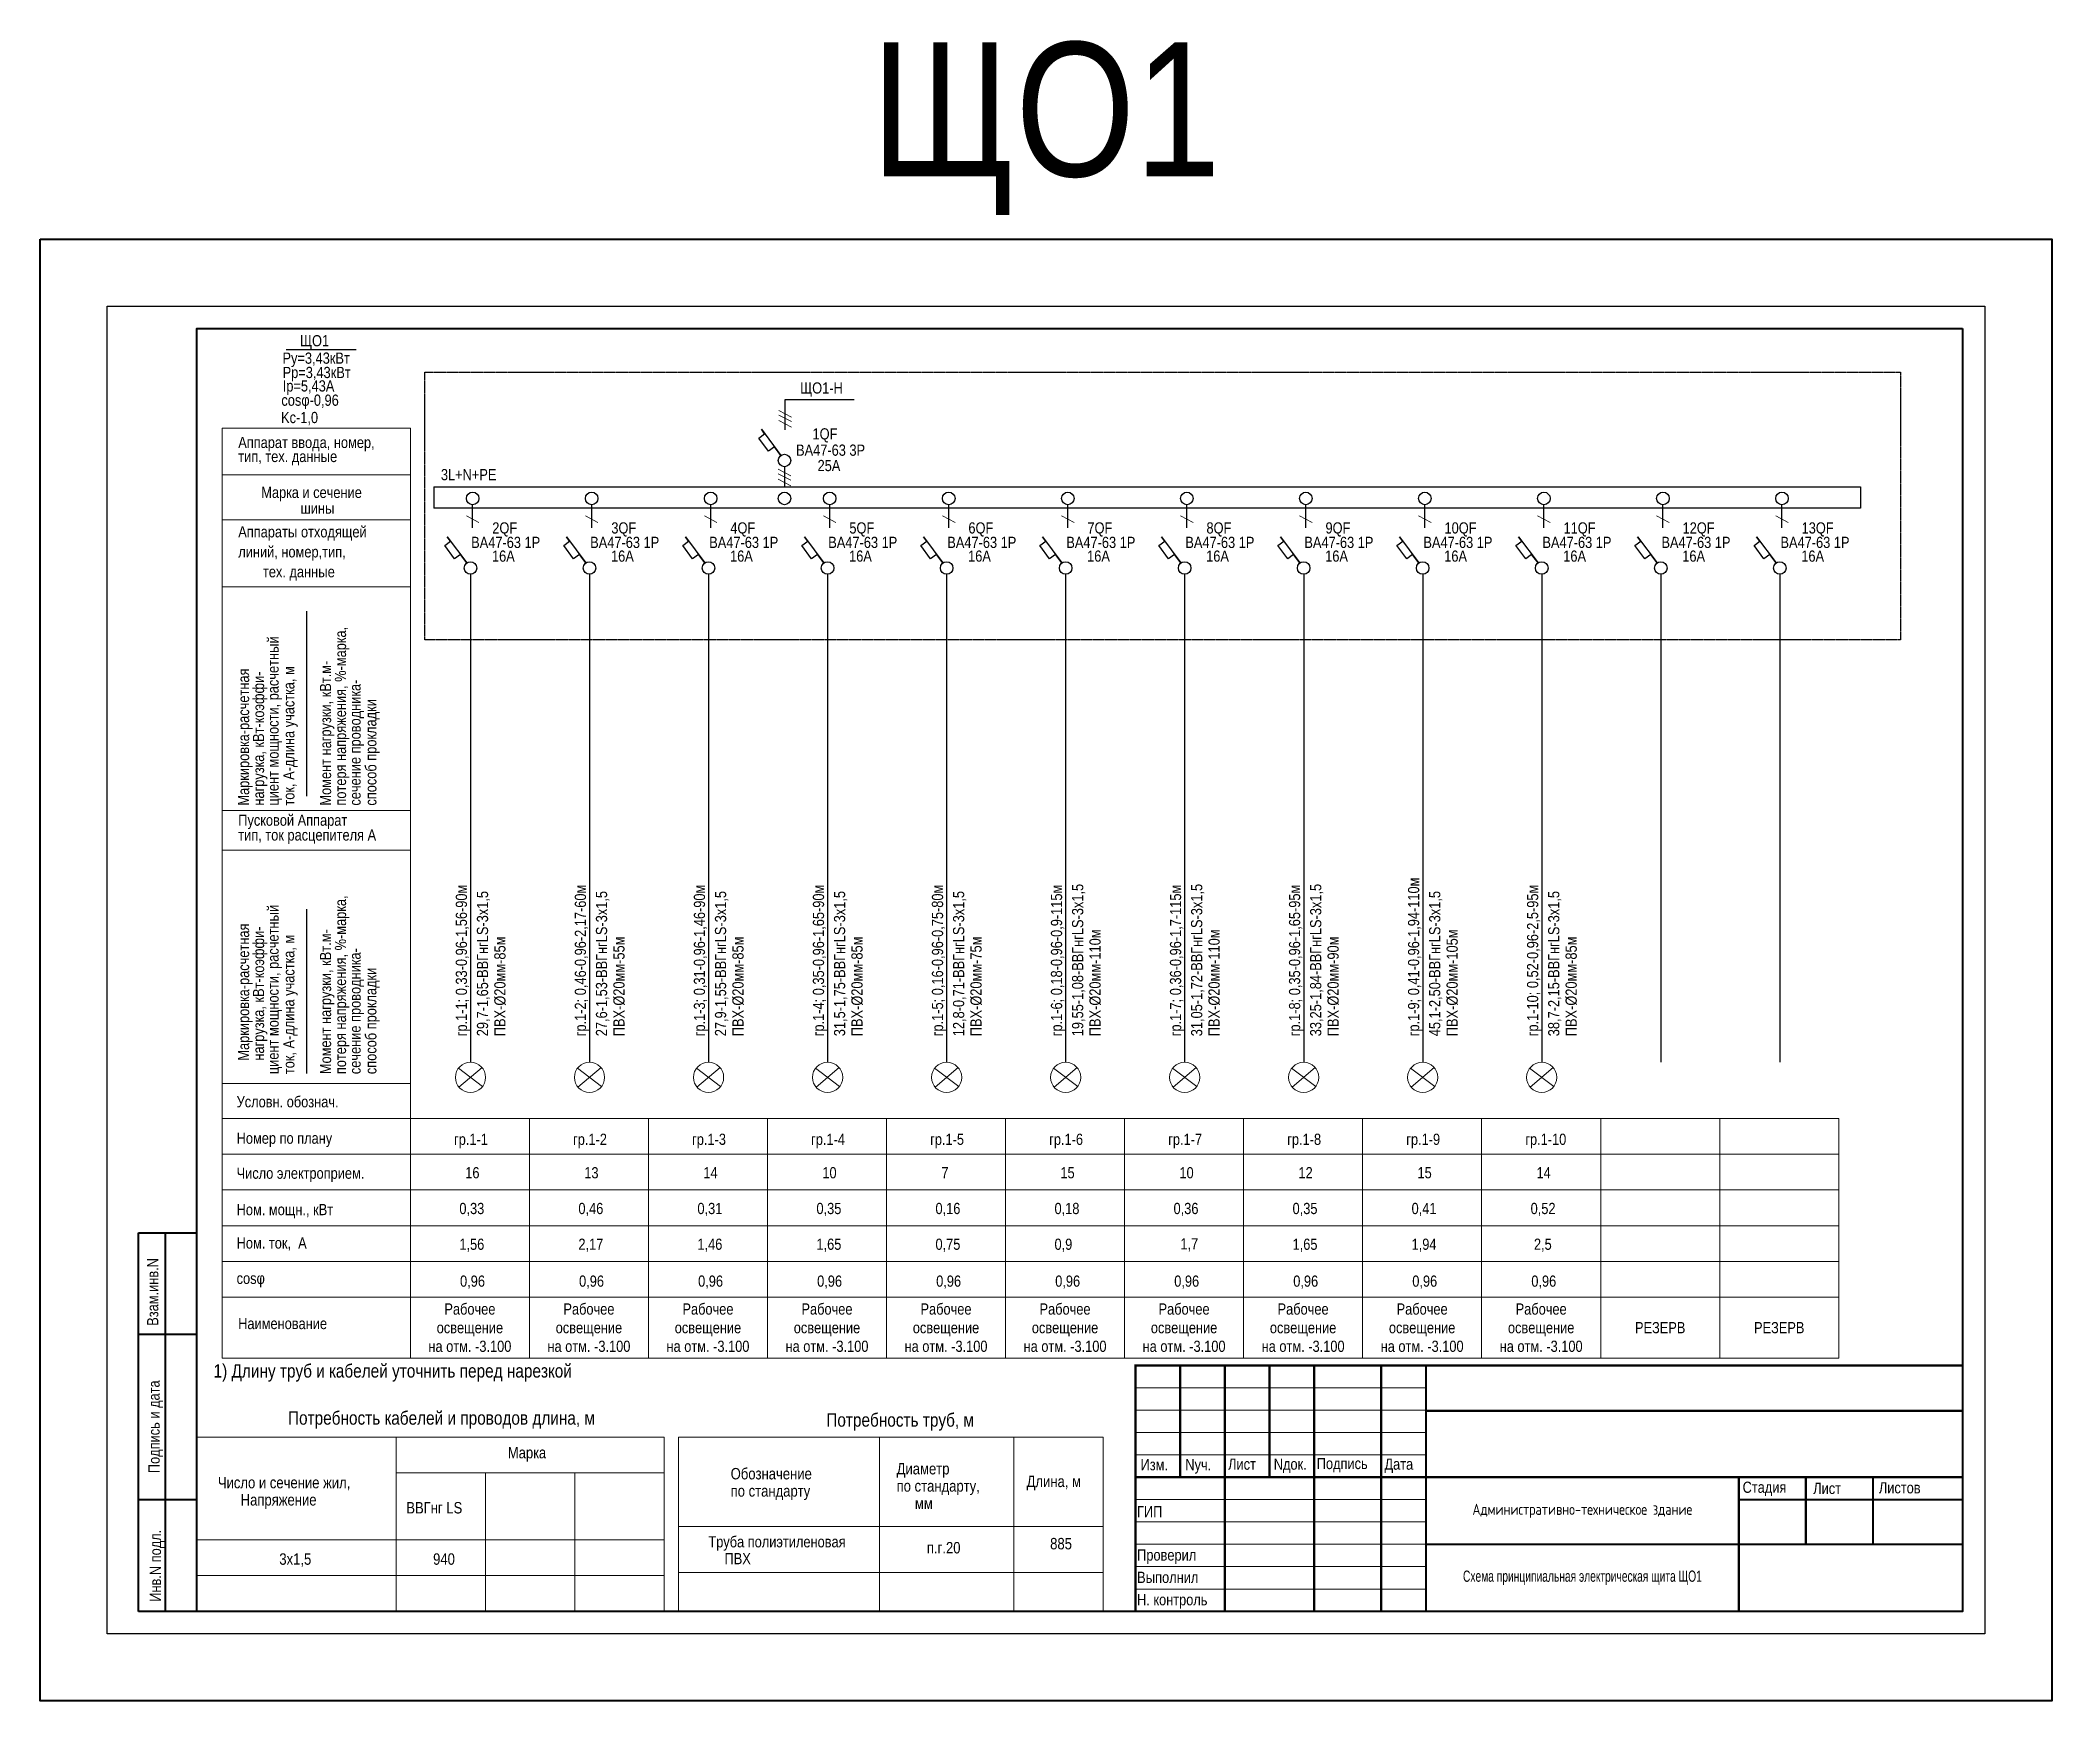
# Model space of a CAD drawing. Header units: metres. Extents: x -93142 to 227756, y -64772 to 286334.
# Drawn here: x 38975 to 83975, y -26111 to 11038 of the extents above; entities that cross this region are included whole.
import ezdxf

# ---------------------------------------------------------------- set-up
doc = ezdxf.new("R2010")
doc.units = ezdxf.units.M
doc.linetypes.add('CENTER2', pattern=[2.3, 2, -0.1, 0.1, -0.1])
for name, color, linetype, lineweight in [('1_Рамка_АР', 7, 'Continuous', 13), ('G-ANNO-TTLB', 7, 'Continuous', 9), ('Линии рабоч.освещение', 7, 'Continuous', 30), ('Рамка', 7, 'Continuous', 40), ('ЭЛ', 250, 'Continuous', 50), ('ЭЛ.ос', 7, 'Continuous', 30)]:
    doc.layers.add(name, color=color, linetype=linetype, lineweight=lineweight)
for name, color, linetype in [('SETKA', 5, 'Continuous'), ('Text standart (rus)', 7, 'Continuous'), ('Схема', 7, 'Continuous')]:
    doc.layers.add(name, color=color, linetype=linetype)
doc.styles.add('Arial', font='ARIALN.TTF', dxfattribs={"width": 0.8, "height": 2.5})
doc.styles.add('GOST Common_7', font='ARIALN.TTF', dxfattribs={"width": 0.8, "height": 2.5})
doc.styles.get("Standard").update_dxf_attribs({"font": 'ARIALN.TTF'})

msp = doc.modelspace()

# ---------------------------------------------------------------- texts
at = {"layer": 'G-ANNO-TTLB', "insert": (73475.1711, -23361.3674), "char_height": 250, "width": 7000, "attachment_point": 5, "style": 'GOST Common_7'}
msp.add_mtext('Схема принципиальная электрическая щита ЩО1', dxfattribs=at)
at = {"layer": 'SETKA', "color": 7, "linetype": 'ByBlock', "lineweight": 25, "char_height": 250, "width": 2662.781155, "attachment_point": 5}
for insert in [(75215.0485, -17765.6155), (77877.8297, -17765.6155)]:
    msp.add_mtext('РЕЗЕРВ', dxfattribs=dict(at, insert=insert))
at = {"layer": 'Text standart (rus)'}
for s, p in [('Ру=3,43кВт', (44395.0819, 3801.3969)), ('ЩО1', (44786.6125, 4191.0457)), ('Рр=3,43кВт', (44397.7886, 3480.6191)), ('Iр=5,43А', (44400.6083, 3179.6164)), ('ЩО1-Н', (55976.0752, 3133.5926)), ('cosφ-0,96', (44369.7826, 2860.6239)), ('Kc-1,0', (44363.1711, 2472.8591)), ('3L+N+PE', (47938.5976, 1195.2267)), ('25А', (56365.0243, 1397.8223)), ('шины', (44798.0755, 444.6011)), ('2QF', (49088.169, 2.5861)), ('3QF', (51750.9501, 2.5861)), ('4QF', (54413.7313, 2.5861)), ('5QF', (57076.5125, 2.5861)), ('6QF', (59739.2936, 2.5861)), ('7QF', (62402.0748, 2.5861)), ('8QF', (65064.8559, 2.5861)), ('9QF', (67727.6371, 2.5861)), ('10QF', (70390.4182, 2.5861)), ('11QF', (73053.1994, 2.5861)), ('12QF', (75715.9805, 2.5861)), ('13QF', (78378.7617, 2.5861)), ('ВА47-63 1Р', (48615.5787, -320.7488)), ('16A', (49081.5532, -627.5818)), ('ВА47-63 1Р', (51278.3599, -320.7488)), ('16A', (51744.3344, -627.5818)), ('ВА47-63 1Р', (53941.141, -320.7488)), ('16A', (54407.1155, -627.5818)), ('ВА47-63 1Р', (56603.9222, -320.7488)), ('16A', (57069.8967, -627.5818)), ('ВА47-63 1Р', (59266.7033, -320.7488)), ('16A', (59732.6778, -627.5818)), ('ВА47-63 1Р', (61929.4845, -320.7488)), ('16A', (62395.459, -627.5818)), ('ВА47-63 1Р', (64592.2656, -320.7488)), ('16A', (65058.2401, -627.5818)), ('ВА47-63 1Р', (67255.0468, -320.7488)), ('16A', (67721.0213, -627.5818)), ('ВА47-63 1Р', (69917.8279, -320.7488)), ('16A', (70383.8024, -627.5818)), ('ВА47-63 1Р', (72580.6091, -320.7488)), ('16A', (73046.5836, -627.5818)), ('ВА47-63 1Р', (75243.3903, -320.7488)), ('16A', (75709.3648, -627.5818)), ('ВА47-63 1Р', (77906.1714, -320.7488)), ('16A', (78372.1459, -627.5818)), ('Условн. обознач.', (43368.697, -12835.0765)), ('Номер по плану', (43368.697, -13649.7812)), ('Число электроприем.', (43368.697, -14432.986)), ('16', (48483.6414, -14422.7709)), ('13', (51146.4226, -14422.7709)), ('14', (53809.2037, -14422.7709)), ('10', (56471.9849, -14422.7709)), ('7', (59134.766, -14422.7709)), ('12', (67123.1095, -14422.7709)), ('15', (69785.8907, -14422.7709)), ('Ном. мощн., кВт', (43368.697, -15247.6039)), ('0,33', (48351.5365, -15222.7709)), ('0,46', (51014.3177, -15222.7709)), ('0,31', (53677.0989, -15222.7709)), ('0,35', (56339.88, -15222.7709)), ('0,16', (59002.6612, -15222.7709)), ('0,35', (66991.0046, -15222.7709)), ('0,41', (69653.7858, -15222.7709)), ('Ном. ток,  А', (43368.697, -15994.4699)), ('1,56', (48351.5365, -16022.7709)), ('2,17', (51014.3177, -16022.7709)), ('1,46', (53677.0989, -16022.7709)), ('1,65', (56339.88, -16022.7709)), ('0,75', (59002.6612, -16022.7709)), ('1,65', (66991.0046, -16022.7709)), ('1,94', (69653.7858, -16022.7709)), ('cosφ', (43368.697, -16785.7961)), ('0,96', (48367.0778, -16847.6039)), ('0,96', (51029.859, -16847.6039)), ('0,96', (53692.6401, -16847.6039)), ('0,96', (56355.4213, -16847.6039)), ('0,96', (59018.2024, -16847.6039)), ('0,96', (61680.9836, -16847.6039)), ('0,96', (64343.7647, -16847.6039)), ('0,96', (67006.5459, -16847.6039)), ('0,96', (69669.327, -16847.6039)), ('0,96', (72332.1082, -16847.6039)), ('Наименование', (43403.336, -17797.0599))]:
    msp.add_text(s, height=250, dxfattribs=at).set_placement(p)
at = {"layer": 'Text standart (rus)', "linetype": 'ByBlock', "lineweight": -2}
for s, p in [('1QF', (56252.0829, 2106.7385)), ('ВА47-63 3Р', (55883.9796, 1742.697))]:
    msp.add_text(s, height=250, dxfattribs=at).set_placement(p)
at = {"layer": 'Text standart (rus)', "lineweight": 15}
for s, p in [('Аппарат ввода, номер,', (43405.2056, 1915.4068)), ('тип, тех. данные', (43405.2056, 1601.2934)), ('Марка и сечение', (43920.3057, 798.1165)), ('Аппараты отходящей', (43405.2056, -84.2575)), ('линий, номер,тип, ', (43405.2056, -532.2002)), ('тех. данные', (43957.7621, -977.584)), ('Пусковой Аппарат', (43405.2056, -6535.3315)), ('тип, ток расцепителя А', (43405.2056, -6866.5868))]:
    msp.add_text(s, height=250, dxfattribs=at).set_placement(p)
at = {"layer": 'Text standart (rus)'}
for s, p in [('потеря напряжения, %%%-марка,', (45817.2036, -6084.744)), ('циент мощности, расчетный', (44309.0099, -6084.744)), ('Маркировка-расчетная', (43648.9263, -6084.744)), ('нагрузка, кВт-коэффи-', (43983.3366, -6084.744)), ('ток, А-длина участка, м', (44661.6963, -6084.744)), ('Момент нагрузки, кВт.м-', (45482.7933, -6084.744)), ('сечение проводника-', (46142.877, -6084.744)), ('способ прокладки', (46495.5633, -6084.744)), ('гр.1-1; 0,33-0,96-1,56-90м', (48521.4601, -11244.4312)), ('29,7-1,65-ВВГнгLS-3х1,5', (48994.0795, -11244.4312)), ('гр.1-2; 0,46-0,96-2,17-60м', (51184.2413, -11244.4312)), ('27,6-1,53-ВВГнгLS-3х1,5', (51656.8607, -11244.4312)), ('гр.1-3; 0,31-0,96-1,46-90м', (53847.0224, -11244.4312)), ('27,9-1,55-ВВГнгLS-3х1,5', (54319.6418, -11244.4312)), ('гр.1-4; 0,35-0,96-1,65-90м', (56509.8036, -11244.4312)), ('31,5-1,75-ВВГнгLS-3х1,5', (56982.423, -11244.4312)), ('гр.1-5; 0,16-0,96-0,75-80м', (59172.5847, -11244.4312)), ('12,8-0,71-ВВГнгLS-3х1,5', (59645.2041, -11244.4312)), ('гр.1-6; 0,18-0,96-0,9-115м', (61835.3659, -11244.4312)), ('19,55-1,08-ВВГнгLS-3х1,5', (62307.9853, -11244.4312)), ('гр.1-7; 0,36-0,96-1,7-115м', (64498.147, -11244.4312)), ('31,05-1,72-ВВГнгLS-3х1,5', (64970.7664, -11244.4312)), ('гр.1-8; 0,35-0,96-1,65-95м', (67160.9282, -11244.4312)), ('33,25-1,84-ВВГнгLS-3х1,5', (67633.5476, -11244.4312)), ('гр.1-9; 0,41-0,96-1,94-110м', (69823.7093, -11244.4312)), ('45,1-2,50-ВВГнгLS-3х1,5', (70296.3287, -11244.4312)), ('гр.1-10; 0,52-0,96-2,5-95м', (72486.4905, -11244.4312)), ('38,7-2,15-ВВГнгLS-3х1,5', (72959.1099, -11244.4312)), ('циент мощности, расчетный', (44309.0099, -12092.9085)), ('потеря напряжения, %%%-марка,', (45817.2036, -12092.9085)), ('Маркировка-расчетная', (43648.9263, -11790.087)), ('нагрузка, кВт-коэффи-', (43983.3366, -11790.087)), ('ток, А-длина участка, м', (44661.6963, -12092.9085)), ('Момент нагрузки, кВт.м-', (45482.7933, -12092.9085)), ('ПВХ-Ø20мм-110м', (62697.1478, -11244.4312)), ('ПВХ-Ø20мм-110м', (65359.929, -11244.4312)), ('ПВХ-Ø20мм-105м', (70685.4913, -11244.4312)), ('сечение проводника-', (46142.877, -12092.9085)), ('ПВХ-Ø20мм-85м', (49383.2421, -11244.4312)), ('ПВХ-Ø20мм-55м', (52046.0232, -11244.4312)), ('ПВХ-Ø20мм-85м', (54708.8044, -11244.4312)), ('ПВХ-Ø20мм-85м', (57371.5855, -11244.4312)), ('ПВХ-Ø20мм-75м', (60034.3667, -11244.4312)), ('ПВХ-Ø20мм-90м', (68022.7101, -11244.4312)), ('ПВХ-Ø20мм-85м', (73348.2725, -11244.4312)), ('способ прокладки', (46495.5633, -12092.9085))]:
    msp.add_text(s, height=250, rotation=90, dxfattribs=at).set_placement(p)
at = {"layer": 'Text standart (rus)', "linetype": 'ByBlock', "lineweight": 0, "ltscale": 100}
for s, p in [('гр.1-1', (48232.5541, -13674.6241)), ('гр.1-2', (50895.3353, -13674.6241)), ('гр.1-3', (53558.1164, -13674.6241)), ('гр.1-4', (56220.8976, -13674.6241)), ('гр.1-5', (58883.6787, -13674.6241)), ('гр.1-6', (61546.4599, -13674.6241)), ('гр.1-7', (64209.241, -13674.6241)), ('гр.1-8', (66872.0222, -13674.6241)), ('гр.1-9', (69534.8034, -13674.6241)), ('гр.1-10', (72197.5845, -13674.6241))]:
    msp.add_text(s, height=250, dxfattribs=at).set_placement(p)
at = {"layer": 'Text standart (rus)', "color": 2}
for s, p in [('15', (61797.5472, -14422.7709)), ('10', (64460.3283, -14422.7709)), ('14', (72448.6718, -14422.7709)), ('0,18', (61665.4423, -15222.7709)), ('0,36', (64328.2235, -15222.7709)), ('0,52', (72316.5669, -15222.7709)), ('0,9', (61665.4423, -16022.7709)), ('1,7', (64482.5975, -16014.198)), ('2,5', (72390.635, -16022.7709))]:
    msp.add_text(s, height=250, dxfattribs=at).set_placement(p)
at = {"layer": 'Text standart (rus)', "char_height": 250, "width": 2662.781155, "attachment_point": 5}
for insert in [(48587.237, -17765.6155), (51250.0181, -17765.6155), (53912.7993, -17765.6155), (56575.5805, -17765.6155), (59238.3616, -17765.6155), (61901.1428, -17765.6155), (64563.9239, -17765.6155), (67226.7051, -17765.6155), (69889.4862, -17765.6155), (72552.2674, -17765.6155)]:
    msp.add_mtext('Рабочее\\Pосвещение\\P{\\C7;на отм. -3.100}', dxfattribs=dict(at, insert=insert))
at = {"layer": 'Схема', "color": 7, "lineweight": 35, "style": 'Arial'}
for s, height, p in [('1) Длину труб и кабелей уточнить перед нарезкой', 300, (42853.9032, -18880.9639)), ('Потребность труб, м', 300, (56559.4757, -19979.0385)), ('Марка', 255, (49435.0169, -20687.6864)), ('Число и сечение жил,', 255, (42948.9311, -21357.2538)), ('Обозначение ', 255, (54420.5227, -21158.4486)), ('Диаметр', 255, (58133.1941, -21046.8694)), ('Длина, м', 255, (61041.1164, -21330.6872)), ('Напряжение', 255, (43459.2857, -21742.9681)), ('по стандарту', 255, (54420.5227, -21544.1629)), ('по стандарту, ', 255, (58133.1941, -21432.5837)), ('ВВГнг LS', 255, (47164.8121, -21920.5862)), ('мм', 255, (58541.0223, -21819.7703)), ('Труба полиэтиленовая', 250, (53922.2223, -22679.197)), ('885', 255, (61568.1086, -22723.8913)), ('3х1,5', 255, (44323.9183, -23067.9335)), ('940', 255, (47764.199, -23067.9335)), ('ПВХ', 250, (54283.107, -23056.6813)), ('п.г.20', 255, (58810.3219, -22814.3862))]:
    msp.add_text(s, height=height, dxfattribs=at).set_placement(p)
at = {"layer": 'Схема', "color": 7, "insert": (44516.8906, -19634.3303), "char_height": 300, "width": 6930.499603, "attachment_point": 1, "style": 'Arial'}
msp.add_mtext('{\\W1;Потребность кабелей и проводов длина, м }', dxfattribs=at)
at = {"layer": 'ЭЛ', "color": 5, "lineweight": 50, "insert": (61474.2193, 9059.2386), "char_height": 3000, "width": 42001.903583, "attachment_point": 5}
msp.add_mtext('ЩО1', dxfattribs=at)

# ---------------------------------------------------------------- blocks, each defined once
blk = doc.blocks.new('Казарма_1_Рамка_АР')
for p, q in [((682893, 323993), (689393, 323993)), ((682893, 323493), (701393, 323493)), ((682893, 322993), (689393, 322993)), ((682893, 322493), (689393, 322493)), ((682893, 321993), (701393, 321993)), ((682893, 321493), (689393, 321493)), ((682893, 320993), (689393, 320993)), ((682893, 320493), (701393, 320493)), ((682893, 319993), (689393, 319993)), ((682893, 319493), (689393, 319493))]:
    blk.add_line(p, q)
at = {"const_width": 50}
for points in [[(701393, 324493), (682893, 324493), (682893, 318993)], [(683893, 321993), (683893, 324493)], [(684893, 318993), (684893, 324493)], [(685893, 321993), (685893, 324493)], [(686893, 318993), (686893, 324493)], [(688393, 318993), (688393, 324493)], [(689393, 318993), (689393, 324493)], [(689393, 323479), (701393, 323479)], [(682893, 321993), (689393, 321993)], [(689393, 321993), (701393, 321993)], [(701393, 321993), (699393, 321993), (697893, 321993), (696393, 321993), (696393, 318993)], [(697893, 321993), (697893, 320493)], [(699393, 321993), (699393, 320493)], [(696393, 321493), (701393, 321493)], [(689393, 320493), (701393, 320493)]]:
    blk.add_lwpolyline(points, dxfattribs=at)
blk.add_lwpolyline([(696393, 321493), (701393, 321493)])
at = {"layer": 'G-ANNO-TTLB', "style": 'GOST Common_7'}
for s, p in [('Изм.', (683009, 322149)), ('Nуч.', (684010, 322149)), ('Лист', (684967, 322162)), ('Nдок.', (685988, 322162)), ('Подпись', (686949, 322176)), ('Дата', (688464, 322162)), ('Стадия', (696477, 321645)), ('Лист', (698056, 321619)), ('Листов', (699525, 321633)), ('ГИП ', (682932, 321100)), ('Проверил ', (682931, 320129)), ('Выполнил', (682931, 319629)), ('Н. контроль', (682931, 319129))]:
    blk.add_text(s, height=250, dxfattribs=at).set_placement(p)
at = {"layer": 'G-ANNO-TTLB', "insert": (692893, 321243), "char_height": 250, "width": 7000, "attachment_point": 5, "style": 'GOST Common_7'}
blk.add_mtext('{\\fISOCPEUR|b0|i0|c204|p34;Административно-техническое здание}', dxfattribs=at)
blk = doc.blocks.new('stug')
at = {"layer": 'Рамка'}
for p, q in [((18549, -29192), (18549, -20727)), ((18549, -20727), (19849, -20727)), ((19149, -29192), (19149, -20727)), ((18549, -22992), (19849, -22992)), ((18549, -26692), (19849, -26692)), ((19849, -29192), (18549, -29192))]:
    blk.add_line(p, q, dxfattribs=at)
at = {"layer": 'Рамка', "lineweight": 25}
blk.add_line((19849, -23692), (19849, -29192), dxfattribs=at)
at = {"layer": 'Text standart (rus)', "color": 7, "lineweight": 25}
for s, p in [('Взам.инв.N', (18990, -22803)), ('Подпись и дата', (19020, -26101)), ('Инв.N подл.', (19050, -28977))]:
    blk.add_text(s, height=250, rotation=90, dxfattribs=at).set_placement(p)

# ---------------------------------------------------------------- linework, layer by layer
at = {"color": 7, "linetype": 'ByBlock', "lineweight": 20, "ltscale": 0.2}
for p, q in [((42475.1711, -20211.3674), (52934.3832, -20211.3674)), ((46934.3832, -20211.3674), (46934.3832, -24111.3674)), ((52934.3832, -20211.3674), (52934.3832, -24111.3674)), ((53252.3635, -20211.3674), (62752.3635, -20211.3674)), ((53252.3635, -24111.3674), (53252.3635, -20211.3674)), ((57752.3635, -24111.3674), (57752.3635, -20211.3674)), ((60752.3635, -24111.3674), (60752.3635, -20211.3674)), ((62752.3635, -20211.3674), (62752.3635, -24111.3674)), ((46934.3832, -21011.3674), (52934.3832, -21011.3674)), ((48934.3832, -21011.3674), (48934.3832, -24111.3674)), ((50934.3832, -21011.3674), (50934.3832, -24111.3674)), ((62752.3635, -22211.3674), (53252.3635, -22211.3674)), ((42475.1711, -22511.3674), (52934.3832, -22511.3674)), ((42475.1711, -23311.3674), (52934.3832, -23311.3674)), ((62752.3635, -23240.2427), (53252.3635, -23240.2427)), ((42475.1711, -24111.3674), (52934.3832, -24111.3674))]:
    msp.add_line(p, q, dxfattribs=at)
at = {"color": 1, "lineweight": 40}
msp.add_lwpolyline([(38975.1711, 6588.6326), (83975.1711, 6588.6326), (83975.1711, -26111.3674), (38975.1711, -26111.3674)], close=True, dxfattribs=at)
at = {"layer": 'Text standart (rus)'}
msp.add_lwpolyline([(82475.1711, 5088.6326), (82475.1711, -24611.3674), (40475.1711, -24611.3674), (40475.1711, 5088.6326)], close=True, dxfattribs=at)
at = {"layer": 'Text standart (rus)', "linetype": 'CENTER2', "ltscale": 30}
msp.add_lwpolyline([(47578.1329, 3608.9106), (80588.476, 3608.9106), (80588.476, -2373.8502), (47578.1329, -2373.8502)], close=True, dxfattribs=at)
at = {"layer": 'Линии рабоч.освещение', "lineweight": 20, "ltscale": 50}
for p, q in [((48329.9891, -11962.1528), (48870.7307, -12367.4174)), ((48859.0978, -11947.4952), (48341.622, -12382.075)), ((50992.7703, -11962.1528), (51533.5119, -12367.4174)), ((51521.879, -11947.4952), (51004.4032, -12382.075)), ((53655.5515, -11962.1528), (54196.293, -12367.4174)), ((54184.6602, -11947.4952), (53667.1843, -12382.075)), ((56318.3326, -11962.1528), (56859.0742, -12367.4174)), ((56847.4413, -11947.4952), (56329.9655, -12382.075)), ((58981.1138, -11962.1528), (59521.8553, -12367.4174)), ((59510.2225, -11947.4952), (58992.7466, -12382.075)), ((61643.8949, -11962.1528), (62184.6365, -12367.4174)), ((62173.0036, -11947.4952), (61655.5278, -12382.075)), ((64306.6761, -11962.1528), (64847.4176, -12367.4174)), ((64835.7848, -11947.4952), (64318.3089, -12382.075)), ((66969.4572, -11962.1528), (67510.1988, -12367.4174)), ((67498.5659, -11947.4952), (66981.0901, -12382.075)), ((69632.2384, -11962.1528), (70172.98, -12367.4174)), ((70161.3471, -11947.4952), (69643.8713, -12382.075)), ((72295.0195, -11962.1528), (72835.7611, -12367.4174)), ((72824.1282, -11947.4952), (72306.6524, -12382.075))]:
    msp.add_line(p, q, dxfattribs=at)
for centre in [(48600.3599, -12164.7851), (51263.1411, -12164.7851), (53925.9222, -12164.7851), (56588.7034, -12164.7851), (59251.4846, -12164.7851), (61914.2657, -12164.7851), (64577.0469, -12164.7851), (67239.828, -12164.7851), (69902.6092, -12164.7851), (72565.3903, -12164.7851)]:
    msp.add_circle(centre, 337.876, dxfattribs=at)
at = {"layer": 'Рамка'}
msp.add_lwpolyline([(81975.1711, 4588.6326), (81975.1711, -24111.3674), (42475.1711, -24111.3674), (42475.1711, 4588.6326)], close=True, dxfattribs=at)
at = {"layer": 'ЭЛ', "color": 0, "lineweight": 15}
for p, q in [((42475.1711, -24111.3674), (46109.1588, -24111.3674)), ((49475.0687, -24111.3674), (53109.0564, -24111.3674))]:
    msp.add_line(p, q, dxfattribs=at)
at = {"layer": 'ЭЛ.ос', "color": 7, "lineweight": 25}
msp.add_line((44478.299, 4116.3998), (46041.3583, 4116.3998), dxfattribs=at)
at = {"layer": 'ЭЛ.ос', "color": 7, "lineweight": 15, "ltscale": 0.5}
for p, q in [((55498.0074, 2754.5984), (55778.6408, 2608.7491)), ((55498.0074, 2653.6257), (55778.6408, 2507.7764)), ((55498.0074, 2530.2147), (55778.6408, 2384.3653)), ((55485.2205, 1442.0343), (55765.8538, 1296.185)), ((55485.2205, 1341.0616), (55765.8538, 1195.2122)), ((55485.2205, 1217.6506), (55765.8538, 1071.8012)), ((48508.2673, 395.1786), (48788.9007, 249.3292)), ((51171.0485, 395.1786), (51451.6818, 249.3292)), ((53833.8296, 395.1786), (54114.463, 249.3292)), ((56496.6108, 395.1786), (56777.2442, 249.3292)), ((59159.392, 395.1786), (59440.0253, 249.3292)), ((61822.1731, 395.1786), (62102.8065, 249.3292)), ((64484.9543, 395.1786), (64765.5876, 249.3292)), ((67147.7354, 395.1786), (67428.3688, 249.3292)), ((69810.5166, 395.1786), (70091.1499, 249.3292)), ((72473.2977, 395.1786), (72753.9311, 249.3292)), ((75136.0789, 395.1786), (75416.7122, 249.3292)), ((77798.86, 395.1786), (78079.4934, 249.3292)), ((48155.8287, -169.6323), (48023.7596, -267.0732)), ((50818.6099, -169.6323), (50686.5408, -267.0732)), ((53481.391, -169.6323), (53349.3219, -267.0732)), ((56144.1722, -169.6323), (56012.1031, -267.0732)), ((58806.9533, -169.6323), (58674.8842, -267.0732)), ((61469.7345, -169.6323), (61337.6654, -267.0732)), ((64132.5156, -169.6323), (64000.4465, -267.0732)), ((66795.2968, -169.6323), (66663.2277, -267.0732)), ((69458.0779, -169.6323), (69326.0088, -267.0732)), ((72120.8591, -169.6323), (71988.79, -267.0732)), ((74783.6403, -169.6323), (74651.5712, -267.0732)), ((77446.4214, -169.6323), (77314.3523, -267.0732)), ((48374.2359, -464.4389), (48242.1668, -561.8799)), ((51037.017, -464.4389), (50904.9479, -561.8799)), ((53699.7982, -464.4389), (53567.7291, -561.8799)), ((56362.5794, -464.4389), (56230.5103, -561.8799)), ((59025.3605, -464.4389), (58893.2914, -561.8799)), ((61688.1417, -464.4389), (61556.0726, -561.8799)), ((64350.9228, -464.4389), (64218.8537, -561.8799)), ((67013.704, -464.4389), (66881.6349, -561.8799)), ((69676.4851, -464.4389), (69544.416, -561.8799)), ((72339.2663, -464.4389), (72207.1972, -561.8799)), ((75002.0474, -464.4389), (74869.9783, -561.8799)), ((77664.8286, -464.4389), (77532.7595, -561.8799))]:
    msp.add_line(p, q, dxfattribs=at)
at = {"layer": 'ЭЛ.ос', "color": 7, "lineweight": 15}
for p, q in [((43046.7869, 2356.4356), (43046.7869, -18448.0584)), ((43046.7869, 2356.4356), (47255.8464, 2356.4356)), ((47255.8464, 2356.4356), (47255.8464, -18448.0584)), ((43046.7869, 1315.3594), (47255.8464, 1315.3594)), ((47255.8464, 310.8719), (43046.7869, 310.8719)), ((43046.7869, -1193.7167), (47255.8464, -1193.7167)), ((43046.7869, -6191.1581), (47255.8464, -6191.1581)), ((47255.8464, -7079.7521), (43046.7869, -7079.7521)), ((43046.7869, -12300.371), (47255.8464, -12300.371)), ((79209.2203, -13083.1726), (43046.7869, -13083.1726)), ((49918.6276, -13083.1726), (49918.6276, -18448.0584)), ((52581.4087, -13083.1726), (52581.4087, -18448.0584)), ((55244.1899, -13083.1726), (55244.1899, -18448.0584)), ((57906.971, -13083.1726), (57906.971, -18448.0584)), ((60569.7522, -13083.1726), (60569.7522, -18448.0584)), ((63232.5333, -13083.1726), (63232.5333, -18448.0584)), ((65895.3145, -13083.1726), (65895.3145, -18448.0584)), ((68558.0957, -13083.1726), (68558.0957, -18448.0584)), ((71220.8768, -13083.1726), (71220.8768, -18448.0584)), ((73883.658, -13083.1726), (73883.658, -18448.0584)), ((76546.4391, -13083.1726), (76546.4391, -18448.0584)), ((79209.2203, -13083.1726), (79209.2203, -18448.0584)), ((79209.2203, -13883.1726), (43046.7869, -13883.1726)), ((79209.2203, -14683.1726), (43046.7869, -14683.1726)), ((79209.2203, -15483.1726), (43046.7869, -15483.1726)), ((79209.2203, -16283.1726), (43046.7869, -16283.1726)), ((79209.2203, -17083.1726), (43046.7869, -17083.1726)), ((79209.2203, -18448.0584), (43046.7869, -18448.0584))]:
    msp.add_line(p, q, dxfattribs=at)
at = {"layer": 'ЭЛ.ос', "color": 7}
for p, q in [((44931.5003, -1731.6704), (44931.5003, -5875.3953)), ((44931.5003, -8400.5497), (44931.5003, -12081.5484))]:
    msp.add_line(p, q, dxfattribs=at)
at = {"layer": 'ЭЛ.ос', "color": 7, "ltscale": 0.5}
for points in [[(55638.3241, 2324.6116), (55638.3241, 2997.5043)], [(55638.3241, 2997.5043), (57183.6686, 2997.5043)], [(55542.1441, 1747.4505), (55399.7931, 1940.3896), (55267.344, 1842.6682), (55048.9368, 2137.4749), (55180.8135, 2235.1756), (55107.004, 2334.8039)], [(55107.004, 2334.8039), (55542.1441, 1747.4505)], [(55625.5372, 1494.7967), (55625.5372, 1041.4772)], [(47781.2733, 1048.9522), (47781.2733, 569.4172)], [(47781.2733, 1048.9522), (79695.6016, 1048.9522), (79695.6016, 569.4172), (47781.2733, 569.4172)], [(48648.584, 129.2583), (48648.584, 647.2043)], [(51311.3652, 129.2583), (51311.3652, 647.2043)], [(53974.1463, 129.2583), (53974.1463, 647.2043)], [(56636.9275, 129.2583), (56636.9275, 647.2043)], [(59299.7086, 129.2583), (59299.7086, 647.2043)], [(61962.4898, 129.2583), (61962.4898, 647.2043)], [(64625.2709, 129.2583), (64625.2709, 647.2043)], [(67288.0521, 129.2583), (67288.0521, 647.2043)], [(69950.8333, 129.2583), (69950.8333, 647.2043)], [(72613.6144, 129.2583), (72613.6144, 647.2043)], [(75276.3956, 129.2583), (75276.3956, 647.2043)], [(77939.1767, 129.2583), (77939.1767, 647.2043)], [(48516.9669, -657.0976), (48374.6159, -464.1586), (48242.1668, -561.8799), (48023.7596, -267.0732), (48155.6363, -169.3725), (48081.8268, -69.7443)], [(48081.8268, -69.7443), (48516.9669, -657.0976)], [(51179.748, -657.0976), (51037.397, -464.1586), (50904.9479, -561.8799), (50686.5408, -267.0732), (50818.4175, -169.3725), (50744.608, -69.7443)], [(50744.608, -69.7443), (51179.748, -657.0976)], [(53842.5292, -657.0976), (53700.1782, -464.1586), (53567.7291, -561.8799), (53349.3219, -267.0732), (53481.1986, -169.3725), (53407.3891, -69.7443)], [(53407.3891, -69.7443), (53842.5292, -657.0976)], [(56505.3103, -657.0976), (56362.9593, -464.1586), (56230.5103, -561.8799), (56012.1031, -267.0732), (56143.9798, -169.3725), (56070.1703, -69.7443)], [(56070.1703, -69.7443), (56505.3103, -657.0976)], [(59168.0915, -657.0976), (59025.7405, -464.1586), (58893.2914, -561.8799), (58674.8842, -267.0732), (58806.7609, -169.3725), (58732.9514, -69.7443)], [(58732.9514, -69.7443), (59168.0915, -657.0976)], [(61830.8726, -657.0976), (61688.5216, -464.1586), (61556.0726, -561.8799), (61337.6654, -267.0732), (61469.5421, -169.3725), (61395.7326, -69.7443)], [(61395.7326, -69.7443), (61830.8726, -657.0976)], [(64493.6538, -657.0976), (64351.3028, -464.1586), (64218.8537, -561.8799), (64000.4465, -267.0732), (64132.3232, -169.3725), (64058.5137, -69.7443)], [(64058.5137, -69.7443), (64493.6538, -657.0976)], [(67156.4349, -657.0976), (67014.0839, -464.1586), (66881.6349, -561.8799), (66663.2277, -267.0732), (66795.1044, -169.3725), (66721.2949, -69.7443)], [(66721.2949, -69.7443), (67156.4349, -657.0976)], [(69819.2161, -657.0976), (69676.8651, -464.1586), (69544.416, -561.8799), (69326.0088, -267.0732), (69457.8855, -169.3725), (69384.076, -69.7443)], [(69384.076, -69.7443), (69819.2161, -657.0976)], [(72481.9973, -657.0976), (72339.6463, -464.1586), (72207.1972, -561.8799), (71988.79, -267.0732), (72120.6667, -169.3725), (72046.8572, -69.7443)], [(72046.8572, -69.7443), (72481.9973, -657.0976)], [(75144.7784, -657.0976), (75002.4274, -464.1586), (74869.9783, -561.8799), (74651.5712, -267.0732), (74783.4479, -169.3725), (74709.6383, -69.7443)], [(74709.6383, -69.7443), (75144.7784, -657.0976)], [(77807.5596, -657.0976), (77665.2086, -464.1586), (77532.7595, -561.8799), (77314.3523, -267.0732), (77446.229, -169.3725), (77372.4195, -69.7443)], [(77372.4195, -69.7443), (77807.5596, -657.0976)]]:
    msp.add_lwpolyline(points, dxfattribs=at)
at = {"layer": 'ЭЛ.ос'}
for points in [[(48600.3599, -909.7515), (48600.3599, -11826.9091)], [(51263.1411, -909.7515), (51263.1411, -11826.9091)], [(53925.9222, -909.7515), (53925.9222, -11826.9091)], [(56588.7034, -909.7515), (56588.7034, -11826.9091)], [(59251.4846, -909.7515), (59251.4846, -11826.9091)], [(61914.2657, -909.7515), (61914.2657, -11826.9091)], [(64577.0469, -909.7515), (64577.0469, -11826.9091)], [(67239.828, -909.7515), (67239.828, -11826.9091)], [(69902.6092, -909.7515), (69902.6092, -11826.9091)], [(72565.3903, -909.7515), (72565.3903, -11826.9091)], [(75228.1715, -909.7515), (75228.1715, -11826.9091)], [(77890.9526, -909.7515), (77890.9526, -11826.9091)]]:
    msp.add_lwpolyline(points, dxfattribs=at)
at = {"layer": 'ЭЛ.ос', "color": 7, "ltscale": 0.5}
for centre in [(55625.5372, 1634.8863), (48648.584, 787.2939), (51311.3652, 787.2939), (53974.1463, 787.2939), (55625.5372, 787.2939), (56636.9275, 787.2939), (59299.7086, 787.2939), (61962.4898, 787.2939), (64625.2709, 787.2939), (67288.0521, 787.2939), (69950.8333, 787.2939), (72613.6144, 787.2939), (75276.3956, 787.2939), (77939.1767, 787.2939), (48600.3599, -769.6618), (51263.1411, -769.6618), (53925.9222, -769.6618), (56588.7034, -769.6618), (59251.4846, -769.6618), (61914.2657, -769.6618), (64577.0469, -769.6618), (67239.828, -769.6618), (69902.6092, -769.6618), (72565.3903, -769.6618), (75228.1715, -769.6618), (77890.9526, -769.6618)]:
    msp.add_circle(centre, 140.0896, dxfattribs=at)

# ---------------------------------------------------------------- block references
at = {"layer": '1_Рамка_АР'}
msp.add_blockref('Казарма_1_Рамка_АР', (-619417.9629, -343104.1613), dxfattribs=at)
at = {"layer": 'Text standart (rus)'}
msp.add_blockref('stug', (22626.3926, 5080.9731), dxfattribs=at)

msp.set_redraw_order([(e.dxf.handle, doc.entitydb.next_handle()) for e in msp.query("TEXT MTEXT ATTDEF DIMENSION ARC_DIMENSION")])  # texts and dimensions are drawn at this point

doc.saveas('drawing.dxf')
